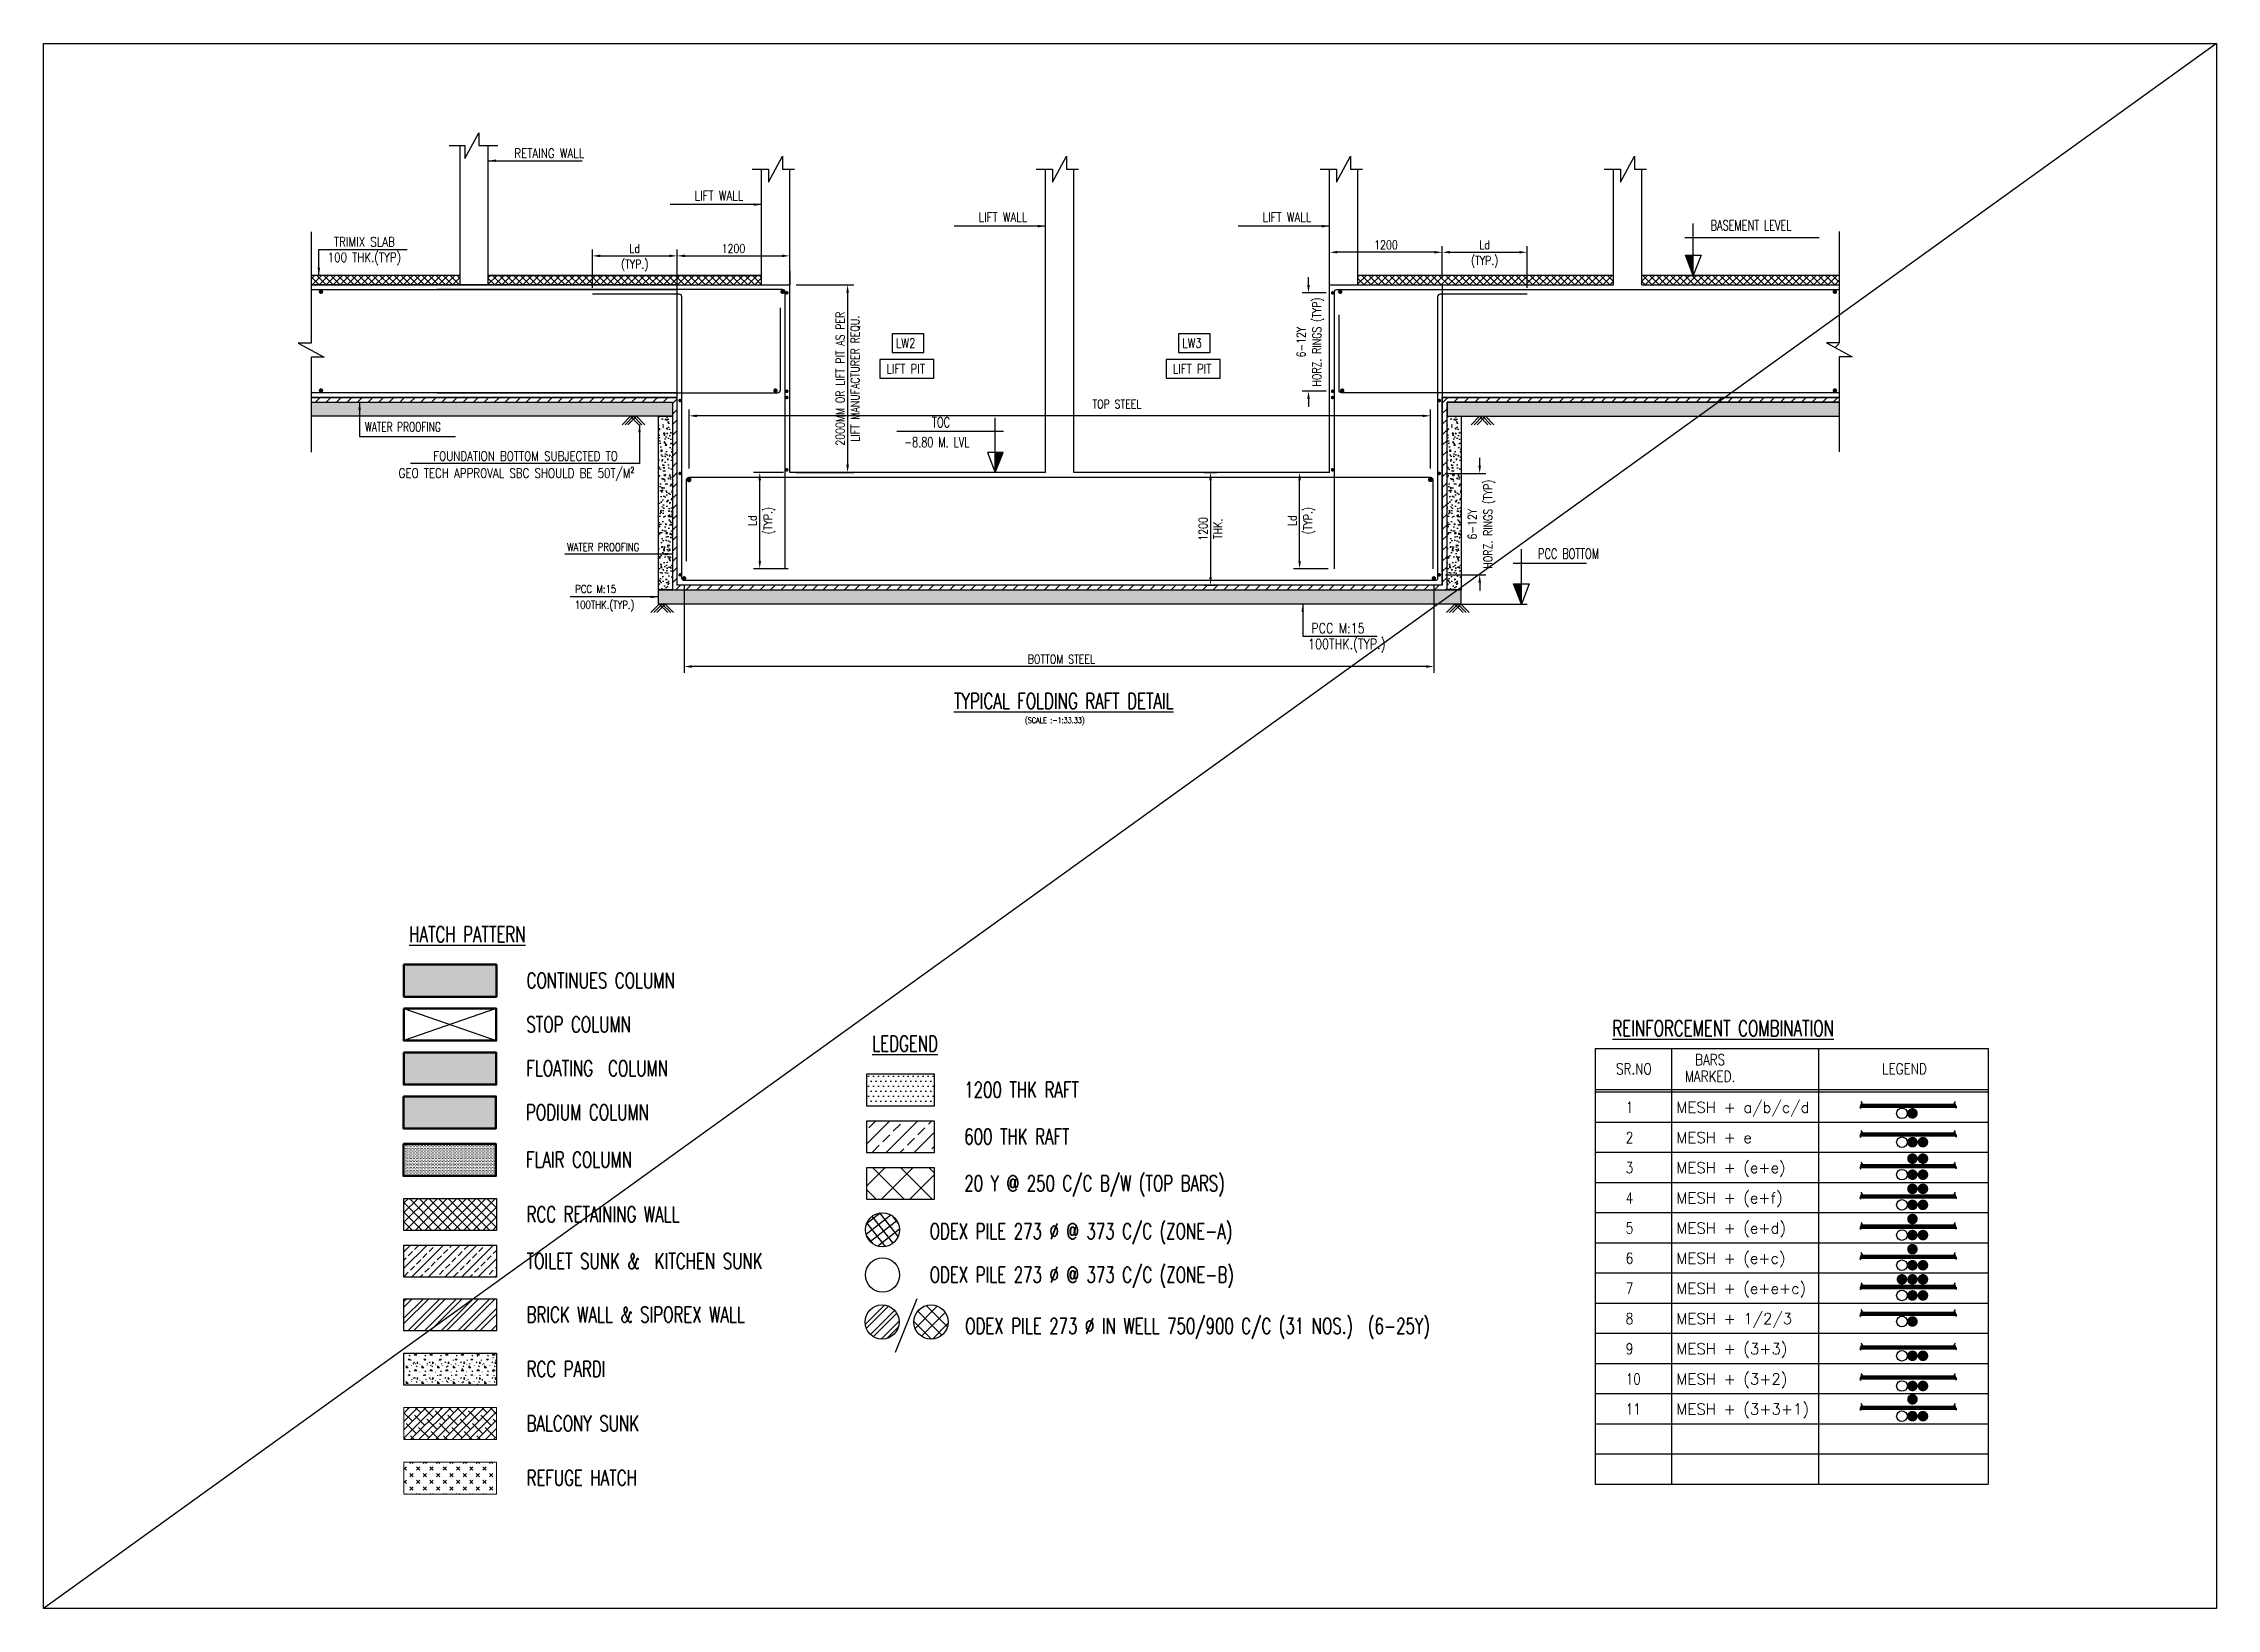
# Model space of a CAD drawing. Extents: x 324505 to 1272425, y -526289 to -156124.
# Drawn here: x 367202 to 436637, y -257161 to -207141 of the extents above; entities that cross this region are included whole.
import ezdxf
from ezdxf.enums import TextEntityAlignment as Align

# ---------------------------------------------------------------- set-up
doc = ezdxf.new("R2010")
doc.units = 0
doc.header["$LTSCALE"] = 500
doc.header["$MEASUREMENT"] = 0
doc.header["$PDMODE"] = 35
doc.header["$PDSIZE"] = -15
doc.linetypes.add('HIDDEN2', pattern=[0.1875, 0.125, -0.0625])
doc.layers.get('DEFPOINTS').update_dxf_attribs({"color": 4})
for name, color, linetype in [('FRAME TABLE', 5, 'Continuous'), ('level', 3, 'Continuous'), ('P.C.C.', 8, 'Continuous'), ('S- REFUGE SUNK', 8, 'Continuous'), ('S-273 DAI', 3, 'Continuous'), ('S-BRECK LINE', 8, 'Continuous'), ('S-BRICK WALL', 5, 'Continuous'), ('S-BRICK WALL HATCH', 5, 'Continuous'), ('S-COLUMN', 1, 'Continuous'), ('S-COLUMN CIRCLE', 9, 'Continuous'), ('S-COLUMN NO', 2, 'Continuous'), ('S-CONCRET LINE', 4, 'Continuous'), ('S-DIM-1', 5, 'Continuous'), ('S-FLAIR COLUMN', 2, 'Continuous'), ('S-HATCH', 253, 'Continuous'), ('S-HATCH @ 1', 252, 'Continuous'), ('S-LEVEL SECTION', 3, 'Continuous'), ('S-PCC', 9, 'Continuous'), ('S-RCC PARDI', 4, 'Continuous'), ('S-RCC PARDI HATCH', 8, 'Continuous'), ('S-REINFORCEMENT', 6, 'Continuous'), ('S-RETAINING WALL', 6, 'Continuous'), ('S-RETAINING WALL HATCH', 8, 'Continuous'), ('S-SUNK', 9, 'Continuous'), ('S-TEXT', 2, 'Continuous'), ('S-TEXT-1', 4, 'Continuous'), ('S-TITIL', 6, 'Continuous'), ('S-WATER PROFING', 9, 'Continuous'), ('TEXT', 4, 'Continuous')]:
    doc.layers.add(name, color=color, linetype=linetype)
doc.styles.add('MtX_simplex_shx', font='simplex.shx')
doc.styles.add('ROMAND', font='simplex.shx')
doc.styles.add('ROMANS', font='simplex.shx', dxfattribs={"width": 0.8, "height": 275, "bigfont": 'bigfont.shx'})
doc.dimstyles.new('dim100', dxfattribs={"dimtxt": 250, "dimasz": 250, "dimexe": 200, "dimexo": 200, "dimgap": 100, "dimtad": 1, "dimdec": 0, "dimzin": 0, "dimdsep": 46, "dimtxsty": 'ROMANS', "dimcen": 0, "dimclrd": 5, "dimclre": 5, "dimclrt": 4, "dimadec": 0, "dimazin": 0, "dimtfac": 1, "dimtdec": 0, "dimtix": 1, "dimtofl": 0, "dimtmove": 2, "dimatfit": 3, "dimfxl": 0, "dimtolj": 1, "dimtzin": 0, "dimlwd": -1, "dimlwe": -1, "dimarcsym": 0})
doc.dimstyles.new('dim33.33', dxfattribs={"dimtxt": 250, "dimasz": 250, "dimexe": 200, "dimexo": 200, "dimgap": 100, "dimtad": 1, "dimdec": 0, "dimlfac": 0.333331, "dimzin": 0, "dimdsep": 46, "dimtxsty": 'ROMANS', "dimcen": 0, "dimclrd": 5, "dimclre": 5, "dimclrt": 4, "dimadec": 0, "dimazin": 0, "dimtfac": 1, "dimtdec": 0, "dimtix": 1, "dimtofl": 0, "dimtmove": 2, "dimatfit": 3, "dimfxl": 0, "dimtolj": 1, "dimtzin": 0, "dimlwd": -1, "dimlwe": -1, "dimarcsym": 0})

msp = doc.modelspace()

# ---------------------------------------------------------------- texts
at = {"layer": 'S-273 DAI', "color": 4, "style": 'ROMAND'}
for s, p in [('MESH + a/b/c/d', (419371.232, -241142.585)), ('MESH + e', (419371.232, -242107.113)), ('MESH + (e+e)', (419371.232, -243071.641)), ('MESH + (e+f)', (419371.232, -244036.17)), ('MESH + (e+d)', (419371.232, -245000.698)), ('MESH + (e+c)', (419371.232, -245965.226)), ('MESH + (e+e+c)', (419371.232, -246929.755)), ('MESH + 1/2/3', (419371.232, -247894.283)), ('MESH + (3+3)', (419371.232, -248858.811)), ('MESH + (3+2)', (419371.232, -249823.339)), ('MESH + (3+3+1)', (419371.232, -250787.868))]:
    msp.add_text(s, height=350, dxfattribs=at).set_placement(p, align=Align.MIDDLE_LEFT)
at = {"layer": 'S-273 DAI', "color": 4, "style": 'ROMAND', "width": 0.8}
for s, p in [('1', (417760.726, -241142.585)), ('2', (417760.726, -242107.113)), ('3', (417760.726, -243071.641)), ('4', (417760.726, -244036.17)), ('5', (417760.726, -245000.698)), ('6', (417760.726, -245965.226)), ('7', (417760.726, -246929.755)), ('8', (417760.726, -247894.283)), ('9', (417760.726, -248858.811)), ('10', (417760.726, -249823.339)), ('11', (417760.726, -250787.868))]:
    msp.add_text(s, height=350, dxfattribs=at).set_placement(p, align=Align.MIDDLE_LEFT)
at = {"layer": 'S-COLUMN NO', "style": 'ROMANS', "width": 0.8}
for s, p in [('LIFT WALL', (388784.811, -212005.145, 0)), ('LIFT WALL', (397859.811, -212694.289, 0)), ('LIFT WALL', (406934.811, -212694.289, 0)), ('LW2', (394752.735, -216716.524, 0)), ('LW3', (403902.223, -216716.524, 0)), ('LIFT PIT', (394752.735, -217541.435, 0)), ('LIFT PIT', (403902.223, -217541.435, 0))]:
    msp.add_text(s, height=300, dxfattribs=at).set_placement(p, align=Align.MIDDLE)
at = {"layer": 'S-TEXT', "style": 'ROMANS', "width": 0.7}
msp.add_text('(SCALE :-1:33.33)', height=184.9535, dxfattribs=at).set_placement((399517.53, -228770.782, -10403241.604), align=Align.MIDDLE_CENTER)
for s, p in [('CONTINUES COLUMN', (382639.594, -237338.571, 0)), ('STOP COLUMN', (382633.885, -238742.565, 0)), ('FLOATING  COLUMN', (382633.885, -240146.559, 0)), ('PODIUM COLUMN', (382622.467, -241550.554, 0)), ('FLAIR COLUMN', (382622.467, -243065.924, 0)), ('RCC RETAINING WALL', (382639.594, -244811.531, 0)), ('TOILET SUNK &  KITCHEN SUNK', (382639.594, -246306.123, 0)), ('BRICK WALL & SIPOREX WALL', (382639.594, -248015.123, 0)), ('RCC PARDI', (382639.594, -249754.623, 0)), ('BALCONY SUNK', (382639.594, -251494.123, 0)), ('REFUGE HATCH', (382639.594, -253233.623, 0))]:
    msp.add_text(s, height=500, dxfattribs=at).set_placement(p)
at = {"layer": 'S-TEXT', "color": 2, "style": 'ROMANS', "width": 0.8}
for s, p in [('BARS', (420455.361, -239619.65)), ('SR.NO', (418020.457, -239913.521)), ('MARKED.', (420455.361, -240153.452)), ('LEGEND', (426666.496, -239911.535))]:
    msp.add_text(s, height=350, dxfattribs=at).set_placement(p, align=Align.MIDDLE)
at = {"layer": 'S-TEXT-1', "style": 'ROMANS', "width": 0.8}
for s, height, p in [('RETAING WALL', 300, (383364.464, -210651.275, -892738.955)), ('100 THK.(TYP)', 300, (377456.712, -213999.783, -892738.8)), ('TRIMIX SLAB', 300, (377456.712, -213481.496, -892738.8)), ('FOUNDATION BOTTOM SUBJECTED TO', 300, (382606.904, -220326.991, -892738.8)), ('PCC M:15', 250, (384848.765, -224574.791, 0)), ('100THK.(TYP.)', 250, (385130.765, -225099.791, 0)), ('100THK.(TYP.)', 325, (408847.492, -226355.476, 0)), ('PCC M:15', 325, (408565.492, -225830.476, 0))]:
    msp.add_text(s, height=height, dxfattribs=at).set_placement(p, align=Align.MIDDLE)
at = {"layer": 'S-TEXT-1', "style": 'MtX_simplex_shx'}
for height, width, p in [(300, 0.7, (377477.293, -219545.826, -0.098)), (250, 0.8, (383934.415, -223363.063, -0.129))]:
    msp.add_text('WATER PROOFING', height=height, dxfattribs=dict(at, width=width)).set_placement(p)
at = {"layer": 'S-TEXT-1', "insert": (386080.922, -220722.545, 0), "char_height": 300, "width": 7608.46785, "attachment_point": 3, "style": 'ROMANS'}
msp.add_mtext('GEO TECH APPROVAL SBC SHOULD BE 50T/M²', dxfattribs=at)
at = {"layer": 'S-TITIL', "style": 'ROMANS', "width": 0.7}
for s, p in [('%%UTYPICAL FOLDING RAFT DETAIL', (399804.975, -228156.546, 0)), ('%%UHATCH PATTERN', (380748.722, -235612.641)), ('%%ULEDGEND', (394734.35, -239106.056, 0)), ('%%UREINFORCEMENT COMBINATION', (420872.95, -238616.869))]:
    msp.add_text(s, height=500, dxfattribs=at).set_placement(p, align=Align.MIDDLE_CENTER)
at = {"layer": 'TEXT', "style": 'ROMANS', "width": 0.7}
for s, p in [('1200 THK RAFT', (396625.222, -240831.985)), ('600 THK RAFT', (396625.222, -242326.577)), ('20 Y @ 250 C/C B/W (TOP BARS)', (396625.222, -243821.169)), ('ODEX PILE 273 %%C @ 373 C/C (ZONE-A)', (395518.291, -245351.025)), ('ODEX PILE 273 %%C @ 373 C/C (ZONE-B)', (395521.051, -246743.767)), ('ODEX PILE 273 %%C IN WELL 750/900 C/C (31 NOS.)  (6-25Y)', (396655.418, -248378.687))]:
    msp.add_text(s, height=500, dxfattribs=at).set_placement(p)

# ---------------------------------------------------------------- blocks, each defined once
blk = doc.blocks.new('zw$FC0F')
at = {"layer": 'S-273 DAI', "ltscale": 1000}
h = blk.add_hatch(dxfattribs=at)
h.set_pattern_fill('ANSI37', color=154, scale=20.475, angle=178.6167)
h.set_pattern_definition([(223.617, (-717.17, 17.32), (44.8446, -47.064), []), (313.617, (-717.17, 17.32), (47.064, 44.8446), [])])
edge = h.paths.add_edge_path()
edge.add_arc((0, 0), 136, 358.6167, 718.6167)
at = {"layer": 'S-273 DAI', "color": 2, "ltscale": 1000}
blk.add_circle((0, 0), 136, dxfattribs=at)
blk = doc.blocks.new('A$C3564066B')
at = {"layer": 'S-273 DAI', "ltscale": 1000}
h = blk.add_hatch(dxfattribs=at)
h.set_pattern_fill('ANSI32', color=170, scale=10)
h.set_pattern_definition([(45, (-1099979.93, -32371.08), (-67.351921, 67.351921), []), (45, (-1099935.03, -32371.08), (-67.351921, 67.351921), [])])
edge = h.paths.add_edge_path()
edge.add_ellipse((0, 0), major_axis=(150, 0), ratio=1, start_angle=0, end_angle=360)
at = {"layer": 'S-273 DAI', "color": 170, "ltscale": 1000}
blk.add_circle((0, 0), 150, dxfattribs=at)
blk = doc.blocks.new('*U1075')
at = {"layer": 'level'}
blk.add_hatch(color=11, dxfattribs=at).paths.add_polyline_path([(0, 644), (-250, 644), (0, 0)])
at = {"layer": 'S-LEVEL SECTION'}
for p, q in [((0, 0), (0, 1658)), ((-266, 1217), (4028, 1217)), ((-250, 0), (180, 0))]:
    blk.add_line(p, q, dxfattribs=at)
blk.add_lwpolyline([(0, 0), (-250, 644), (250, 644)], close=True, dxfattribs=at)
at = {"layer": 'S-LEVEL SECTION', "style": 'ROMANS', "width": 0.7}
for tag, p in [('FLOOR', (338, 1456)), ('LVL', (182, 834))]:
    blk.add_attdef(tag, p, '', height=325, dxfattribs=at)
blk = doc.blocks.new('*U1077')
at = {"layer": 'level'}
blk.add_hatch(color=11, dxfattribs=at).paths.add_polyline_path([(0, 644), (-250, 644), (0, 0)])
at = {"layer": 'S-LEVEL SECTION'}
for p, q in [((0, 0), (0, 1749)), ((-266, 1308), (2079, 1308)), ((-1937, 0), (180, 0))]:
    blk.add_line(p, q, dxfattribs=at)
blk.add_lwpolyline([(0, 0), (-250, 644), (250, 644)], close=True, dxfattribs=at)
at = {"layer": 'S-LEVEL SECTION', "style": 'ROMANS', "width": 0.7}
for tag, p in [('FLOOR', (338, 1456)), ('LVL', (182, 834))]:
    blk.add_attdef(tag, p, '', height=325, dxfattribs=at)
blk = doc.blocks.new('*D1173')
at = {"layer": 'DEFPOINTS', "color": 0}
for p in [(391049, -214856), (391049, -220856), (392896, -220856)]:
    blk.add_point(p, dxfattribs=at)
at = {"layer": 'S-DIM-1', "color": 5}
for p, q in [((391249, -214856), (393096, -214856)), ((392896, -215106), (392896, -220606)), ((391249, -220856), (393096, -220856))]:
    blk.add_line(p, q, dxfattribs=at)
for points in [[(392938, -215106), (392855, -215106), (392896, -214856)], [(392855, -220606), (392938, -220606), (392896, -220856)]]:
    blk.add_solid(points, dxfattribs=at)
at = {"layer": 'S-DIM-1', "color": 4, "char_height": 275, "attachment_point": 5, "rotation": 90, "style": 'ROMANS'}
for s, insert in [('\\A1;2000MM OR LIFT PIT AS PER ', (392659, -217856)), ('LIFT MANUFACTURER REQU.', (393147, -217856))]:
    blk.add_mtext(s, dxfattribs=dict(at, insert=insert))
blk = doc.blocks.new('*U1078')
at = {"layer": 'level'}
blk.add_hatch(color=11, dxfattribs=at).paths.add_polyline_path([(0, 644), (-250, 644), (0, 0)])
at = {"layer": 'S-LEVEL SECTION'}
for p, q in [((0, 0), (0, 1749)), ((-266, 1308), (3142, 1308)), ((-250, 0), (180, 0))]:
    blk.add_line(p, q, dxfattribs=at)
blk.add_lwpolyline([(0, 0), (-250, 644), (250, 644)], close=True, dxfattribs=at)
at = {"layer": 'S-LEVEL SECTION', "style": 'ROMANS', "width": 0.7}
for tag, p in [('FLOOR', (338, 1456)), ('LVL', (182, 834))]:
    blk.add_attdef(tag, p, '', height=325, dxfattribs=at)
blk = doc.blocks.new('*D1174')
at = {"layer": 'DEFPOINTS', "color": 0}
for p in [(404099, -220856), (404099, -224456), (404493, -224456)]:
    blk.add_point(p, dxfattribs=at)
at = {"layer": 'S-DIM-1', "color": 5}
for p, q in [((404299, -220856), (404693, -220856)), ((404493, -221106), (404493, -224206)), ((404299, -224456), (404693, -224456))]:
    blk.add_line(p, q, dxfattribs=at)
for points in [[(404535, -221106), (404451, -221106), (404493, -220856)], [(404451, -224206), (404535, -224206), (404493, -224456)]]:
    blk.add_solid(points, dxfattribs=at)
at = {"layer": 'S-DIM-1', "color": 4, "char_height": 275, "attachment_point": 5, "rotation": 90, "style": 'ROMANS'}
for s, insert in [('\\A1;1200', (404255, -222656)), ('THK.', (404730, -222656))]:
    blk.add_mtext(s, dxfattribs=dict(at, insert=insert))
blk = doc.blocks.new('*D1175')
at = {"layer": 'DEFPOINTS', "color": 0}
for p in [(408299, -213814), (408299, -214856), (411899, -214856)]:
    blk.add_point(p, dxfattribs=at)
at = {"layer": 'S-DIM-1', "color": 5}
for p, q in [((408299, -214656), (408299, -213614)), ((411649, -213814), (408549, -213814)), ((411899, -214656), (411899, -213614))]:
    blk.add_line(p, q, dxfattribs=at)
for points in [[(408549, -213772), (408549, -213855), (408299, -213814)], [(411649, -213855), (411649, -213772), (411899, -213814)]]:
    blk.add_solid(points, dxfattribs=at)
at = {"layer": 'S-DIM-1', "color": 4, "insert": (410099, -213576), "char_height": 275, "attachment_point": 5, "style": 'ROMANS'}
blk.add_mtext('\\A1;1200', dxfattribs=at)
blk = doc.blocks.new('*D1176')
at = {"layer": 'DEFPOINTS', "color": 0}
for p in [(391049, -213930), (387449, -214856), (391049, -214856)]:
    blk.add_point(p, dxfattribs=at)
at = {"layer": 'S-DIM-1', "color": 5}
for p, q in [((387449, -214656), (387449, -213730)), ((391049, -214656), (391049, -213730)), ((387699, -213930), (390799, -213930))]:
    blk.add_line(p, q, dxfattribs=at)
for points in [[(387699, -213888), (387699, -213971), (387449, -213930)], [(390799, -213971), (390799, -213888), (391049, -213930)]]:
    blk.add_solid(points, dxfattribs=at)
at = {"layer": 'S-DIM-1', "color": 4, "insert": (389249, -213692), "char_height": 275, "attachment_point": 5, "style": 'ROMANS'}
blk.add_mtext('\\A1;1200', dxfattribs=at)
blk = doc.blocks.new('*D1177')
at = {"layer": 'DEFPOINTS', "color": 0}
for p in [(408393, -215112), (407624, -218256), (408393, -218256)]:
    blk.add_point(p, dxfattribs=at)
at = {"layer": 'S-DIM-1', "color": 5}
for p, q in [((408193, -215112), (407424, -215112)), ((407624, -214862), (407624, -214612)), ((408193, -218256), (407424, -218256)), ((407624, -218506), (407624, -218756))]:
    blk.add_line(p, q, dxfattribs=at)
for points in [[(407582, -214862), (407666, -214862), (407624, -215112)], [(407666, -218506), (407582, -218506), (407624, -218256)]]:
    blk.add_solid(points, dxfattribs=at)
at = {"layer": 'S-DIM-1', "color": 4, "char_height": 275, "attachment_point": 5, "rotation": 90, "style": 'ROMANS'}
for s, insert in [('HORZ. RINGS (TYP)', (407934, -216684)), ('\\A1;6-12Y', (407387, -216684))]:
    blk.add_mtext(s, dxfattribs=dict(at, insert=insert))
blk = doc.blocks.new('*D1178')
at = {"layer": 'DEFPOINTS', "color": 0}
for p in [(411805, -220884), (411805, -224124), (413094, -224124)]:
    blk.add_point(p, dxfattribs=at)
at = {"layer": 'S-DIM-1', "color": 5}
for p, q in [((413094, -220634), (413094, -220384)), ((412005, -220884), (413294, -220884)), ((412005, -224124), (413294, -224124)), ((413094, -224374), (413094, -224624))]:
    blk.add_line(p, q, dxfattribs=at)
for points in [[(413052, -220634), (413135, -220634), (413094, -220884)], [(413135, -224374), (413052, -224374), (413094, -224124)]]:
    blk.add_solid(points, dxfattribs=at)
at = {"layer": 'S-DIM-1', "color": 4, "char_height": 275, "attachment_point": 5, "rotation": 90, "style": 'ROMANS'}
for s, insert in [('HORZ. RINGS (TYP)', (413403, -222504)), ('\\A1;6-12Y', (412856, -222504))]:
    blk.add_mtext(s, dxfattribs=dict(at, insert=insert))
blk = doc.blocks.new('*D1179')
at = {"layer": 'DEFPOINTS', "color": 0}
for p in [(387673, -224235), (411630, -224235), (387673, -227054)]:
    blk.add_point(p, dxfattribs=at)
at = {"layer": 'S-DIM-1', "color": 5}
for p, q in [((387673, -224435), (387673, -227254)), ((411630, -224435), (411630, -227254)), ((411380, -227054), (387923, -227054))]:
    blk.add_line(p, q, dxfattribs=at)
for points in [[(387923, -227013), (387923, -227096), (387673, -227054)], [(411380, -227096), (411380, -227013), (411630, -227054)]]:
    blk.add_solid(points, dxfattribs=at)
at = {"layer": 'S-DIM-1', "color": 4, "insert": (399651, -226817), "char_height": 275, "attachment_point": 5, "style": 'ROMANS'}
blk.add_mtext('\\A1;{ BOTTOM STEEL}', dxfattribs=at)
blk = doc.blocks.new('*D1180')
at = {"layer": 'DEFPOINTS', "color": 0}
for p in [(387829, -219041), (387829, -220926), (411519, -220926)]:
    blk.add_point(p, dxfattribs=at)
at = {"layer": 'S-DIM-1', "color": 5}
for p, q in [((387829, -220726), (387829, -218841)), ((411269, -219041), (388079, -219041)), ((411519, -220726), (411519, -218841))]:
    blk.add_line(p, q, dxfattribs=at)
for points in [[(388079, -219000), (388079, -219083), (387829, -219041)], [(411269, -219083), (411269, -219000), (411519, -219041)]]:
    blk.add_solid(points, dxfattribs=at)
at = {"layer": 'S-DIM-1', "color": 4, "insert": (401501, -218666), "char_height": 275, "attachment_point": 5, "style": 'ROMANS'}
blk.add_mtext('\\A1;{TOP STEEL }', dxfattribs=at)
blk = doc.blocks.new('*D1181')
at = {"layer": 'DEFPOINTS', "color": 0}
for p in [(414605, -213814), (411899, -214856), (414605, -215156)]:
    blk.add_point(p, dxfattribs=at)
at = {"layer": 'S-DIM-1', "color": 5}
for p, q in [((411899, -214656), (411899, -213614)), ((412149, -213814), (414355, -213814)), ((414605, -214956), (414605, -213614))]:
    blk.add_line(p, q, dxfattribs=at)
for points in [[(412149, -213772), (412149, -213855), (411899, -213814)], [(414355, -213855), (414355, -213772), (414605, -213814)]]:
    blk.add_solid(points, dxfattribs=at)
at = {"layer": 'S-DIM-1', "color": 4, "char_height": 275, "attachment_point": 5, "style": 'ROMANS'}
for s, insert in [('\\A1;{Ld\\Fsimplex.shx,bigfont.shx;', (413252, -213576)), ('(TYP.)}', (413252, -214123))]:
    blk.add_mtext(s, dxfattribs=dict(at, insert=insert))
blk = doc.blocks.new('*D1182')
at = {"layer": 'DEFPOINTS', "color": 0}
for p in [(407339, -220856), (408299, -220856), (408449, -223927)]:
    blk.add_point(p, dxfattribs=at)
at = {"layer": 'S-DIM-1', "color": 5}
for p, q in [((408099, -220856), (407139, -220856)), ((407339, -223677), (407339, -221106)), ((408249, -223927), (407139, -223927))]:
    blk.add_line(p, q, dxfattribs=at)
for points in [[(407381, -221106), (407298, -221106), (407339, -220856)], [(407298, -223677), (407381, -223677), (407339, -223927)]]:
    blk.add_solid(points, dxfattribs=at)
at = {"layer": 'S-DIM-1', "color": 4, "char_height": 275, "attachment_point": 5, "rotation": 90, "style": 'ROMANS'}
for s, insert in [('(TYP.)}', (407649, -222392)), ('\\A1;{\\Fsimplex.shx,bigfont.shx;Ld', (407102, -222392))]:
    blk.add_mtext(s, dxfattribs=dict(at, insert=insert))
blk = doc.blocks.new('*D1183')
at = {"layer": 'DEFPOINTS', "color": 0}
for p in [(390089, -220856), (391049, -220856), (391199, -223927)]:
    blk.add_point(p, dxfattribs=at)
at = {"layer": 'S-DIM-1', "color": 5}
for p, q in [((390849, -220856), (389889, -220856)), ((390089, -223677), (390089, -221106)), ((390999, -223927), (389889, -223927))]:
    blk.add_line(p, q, dxfattribs=at)
for points in [[(390131, -221106), (390048, -221106), (390089, -220856)], [(390048, -223677), (390131, -223677), (390089, -223927)]]:
    blk.add_solid(points, dxfattribs=at)
at = {"layer": 'S-DIM-1', "color": 4, "char_height": 275, "attachment_point": 5, "rotation": 90, "style": 'ROMANS'}
for s, insert in [('(TYP.)}', (390399, -222392)), ('\\A1;{\\Fsimplex.shx,bigfont.shx;Ld', (389852, -222392))]:
    blk.add_mtext(s, dxfattribs=dict(at, insert=insert))
blk = doc.blocks.new('*D1184')
at = {"layer": 'DEFPOINTS', "color": 0}
for p in [(387449, -213930), (384743, -215156), (387449, -215156)]:
    blk.add_point(p, dxfattribs=at)
at = {"layer": 'S-DIM-1', "color": 5}
for p, q in [((384743, -214956), (384743, -213730)), ((387449, -214956), (387449, -213730)), ((384993, -213930), (387199, -213930))]:
    blk.add_line(p, q, dxfattribs=at)
for points in [[(384993, -213888), (384993, -213971), (384743, -213930)], [(387199, -213971), (387199, -213888), (387449, -213930)]]:
    blk.add_solid(points, dxfattribs=at)
at = {"layer": 'S-DIM-1', "color": 4, "char_height": 275, "attachment_point": 5, "style": 'ROMANS'}
for s, insert in [('\\A1;{Ld\\Fsimplex.shx,bigfont.shx;', (386096, -213692)), ('(TYP.)}', (386096, -214239))]:
    blk.add_mtext(s, dxfattribs=dict(at, insert=insert))

# ---------------------------------------------------------------- dimensions: what is measured, and where the dimension line sits
at = {"layer": 'S-DIM-1'}
for base, p1, p2, picture, middle in [((387448.843, -213929.53, 0), (384742.609, -215155.791, 0), (387448.843, -215155.791, 0), '*D1184', (386095.726, -213929.53, 0)), ((414605.078, -213813.793, 0), (411898.843, -214855.791, -0.073), (414605.078, -215155.791, 0), '*D1181', (413251.961, -213813.793, 0))]:
    dim = msp.add_linear_dim(base=base, p1=p1, p2=p2, text='{Ld\\Fsimplex.shx,bigfont.shx;\\X(TYP.)}', dimstyle='dim33.33', dxfattribs=at)
    dim.commit()
    dim.dimension.update_dxf_attribs({"geometry": picture, "text_midpoint": middle})
for p1, p2, distance, picture, middle in [((387448.843, -214855.791, 0), (391048.843, -214855.791, 0), 926.26, '*D1176', (389248.843, -213692.03, 0)), ((411898.843, -214855.791, -0.073), (408298.843, -214855.791, -0.073), -1041.997, '*D1175', (410098.843, -213576.293, -0.073))]:
    dim = msp.add_aligned_dim(p1=p1, p2=p2, distance=distance, dimstyle='dim33.33', dxfattribs=at)
    dim.commit()
    dim.dimension.update_dxf_attribs({"geometry": picture, "text_midpoint": middle})
for p1, p2, distance, text, picture, middle in [((391048.843, -214855.791, 0), (391048.843, -220855.791, 0), 1847.487, '<>MM OR LIFT PIT AS PER \\X LIFT MANUFACTURER REQU.', '*D1173', (392896.33, -217855.791, 0)), ((404098.949, -220855.791, 0), (404098.949, -224455.791, 0), 393.993, '<>\\XTHK.', '*D1174', (404492.942, -222655.791, 0))]:
    dim = msp.add_aligned_dim(p1=p1, p2=p2, distance=distance, text=text, dimstyle='dim33.33', dxfattribs=at)
    dim.commit()
    dim.dimension.update_dxf_attribs({"geometry": picture, "text_midpoint": middle})
for base, p1, p2, angle, text, picture, middle in [((407624.1, -218255.566, 0), (408392.843, -215112.162, 9.181), (408392.843, -218255.566, 0), 90, '6-12Y\\XHORZ. RINGS (TYP)', '*D1177', (407624.1, -216683.864, 0)), ((413093.691, -224123.662, 0), (411804.843, -220883.969, 0), (411804.843, -224123.662, 0), 90, '6-12Y\\XHORZ. RINGS (TYP)', '*D1178', (413093.691, -222503.815, 0)), ((390089.41, -220855.791, 0), (391198.843, -223927.431, 0), (391048.843, -220855.791, 0), 90, '{\\Fsimplex.shx,bigfont.shx;Ld\\X(TYP.)}', '*D1183', (390089.41, -222391.611, 0)), ((407339.41, -220855.791, 0), (408448.843, -223927.431, 0), (408298.843, -220855.791, 0), 90, '{\\Fsimplex.shx,bigfont.shx;Ld\\X(TYP.)}', '*D1182', (407339.41, -222391.611, 0)), ((387672.843, -227054.471, 0), (411629.527, -224235.492, 0), (387672.843, -224234.992, 0), 180, '{ BOTTOM STEEL}', '*D1179', (399651.185, -226816.971, 0))]:
    dim = msp.add_linear_dim(base=base, p1=p1, p2=p2, angle=angle, text=text, dimstyle='dim33.33', dxfattribs=at)
    dim.commit()
    dim.dimension.update_dxf_attribs({"geometry": picture, "text_midpoint": middle})
dim = msp.add_linear_dim(base=(387828.843, -219041.197), p1=(411518.843, -220925.791, 0), p2=(387828.843, -220925.791, 0), text='{TOP STEEL }', dimstyle='dim33.33', dxfattribs=at)
dim.commit()
dim.dimension.update_dxf_attribs({"geometry": '*D1180', "text_midpoint": (401501.222, -218666.197), "dimtype": 160})

# ---------------------------------------------------------------- hatches: boundary and pattern name
at = {"layer": 'S- REFUGE SUNK', "lineweight": 0, "ltscale": 0.3}
h = msp.add_hatch(dxfattribs=at)
h.set_pattern_fill('CROSS', color=256, scale=300)
h.set_pattern_definition([(45, (-28806.46, 229435.98), (-212.13203, 212.13203), [150, -150]), (135, (-28700.4, 229435.98), (-212.13203, -212.13203), [150, -150])])
edge = h.paths.add_edge_path()
edge.add_line((378733.094, -252477.412), (381676.432, -252477.412))
edge.add_line((381676.432, -252477.412), (381676.432, -253501.608))
edge.add_line((381676.432, -253501.608), (378720.784, -253501.608))
edge.add_line((378720.784, -253501.608), (378720.784, -252477.412))
at = {"layer": 'S-273 DAI', "ltscale": 1000}
h = msp.add_hatch(dxfattribs=at)
h.set_pattern_fill('ANSI37', color=50, scale=100)
h.set_pattern_definition([(45, (354957.88, -239359.77), (-224.5064, 224.5064), []), (135, (354957.88, -239359.77), (-224.5064, -224.5064), [])])
edge = h.paths.add_edge_path()
edge.add_ellipse((395559.168, -248004.908), major_axis=(546, 0), ratio=1, start_angle=0, end_angle=360)
at = {"layer": 'S-BRICK WALL HATCH', "lineweight": 0, "ltscale": 0.3}
h = msp.add_hatch(dxfattribs=at)
h.set_pattern_fill('ANSI32', color=256, scale=1000)
h.set_pattern_definition([(45, (-28700.4, 223457.6), (-265.16504, 265.16504), []), (45, (-28523.63, 223457.6), (-265.16504, 265.16504), [])])
edge = h.paths.add_edge_path()
edge.add_line((378733.094, -247258.912), (381676.432, -247258.912))
edge.add_line((381676.432, -247258.912), (381676.432, -248283.108))
edge.add_line((381676.432, -248283.108), (378720.784, -248283.108))
edge.add_line((378720.784, -248283.108), (378720.784, -247258.912))
at = {"layer": 'S-HATCH'}
h = msp.add_hatch(dxfattribs=at)
h.set_pattern_fill('ANSI37', color=240, scale=200)
h.set_pattern_definition([(45, (-1428649, -327233.84), (-449.0128, 449.0128), []), (135, (-1428649, -327233.84), (-449.0128, -449.0128), [])])
h.paths.add_polyline_path([(393509.412, -243064.958), (395662.06, -243064.958), (395662.06, -244089.154), (393509.412, -244089.154)])
at = {"layer": 'S-HATCH @ 1'}
h = msp.add_hatch(dxfattribs=at)
h.set_pattern_fill('ANSI37', color=256, scale=50)
h.set_pattern_definition([(45, (357823.68, -214855.79), (-112.2532, 112.2532), []), (135, (357823.68, -214855.79), (-112.2532, -112.2532), [])])
h.paths.add_polyline_path([(390148.843, -214855.791), (390148.843, -214555.791), (381416.366, -214555.791), (381416.366, -214855.791)])
h.paths.add_polyline_path([(375756.181, -214855.791), (380516.366, -214855.791), (380516.366, -214555.791), (375756.181, -214555.791)])
h = msp.add_hatch(dxfattribs=at)
h.set_pattern_fill('ANSI37', color=256, scale=50)
h.set_pattern_definition([(45, (431173.84, -214405.79), (-112.2532, 112.2532), []), (135, (431173.84, -214405.79), (-112.2532, -112.2532), [])])
h.paths.add_polyline_path([(417373.843, -214855.791), (417373.843, -214555.791), (409198.862, -214555.791), (409198.862, -214855.791)])
h.paths.add_polyline_path([(424582.882, -214555.791), (418273.843, -214555.791), (418273.843, -214555.791), (418273.843, -214855.791), (418273.843, -214855.791), (424582.882, -214855.791)])
h = msp.add_hatch(dxfattribs=at)
h.set_pattern_fill('DOTS', color=150, scale=100)
h.set_pattern_definition([(0, (-339779.19, -278726.77), (79.375, 158.75), [0, -158.75])])
h.paths.add_polyline_path([(393509.412, -240075.774), (395662.06, -240075.774), (395662.06, -241099.97), (393509.412, -241099.97)])
h = msp.add_hatch(dxfattribs=at)
h.set_pattern_fill('ANSI33', color=14, scale=100)
h.set_pattern_definition([(45, (-339779.2, -278726.8), (-449.0128, 449.0128), []), (45, (-339330.2, -278726.8), (-449.0128, 449.0128), [317.5, -158.75])])
h.paths.add_polyline_path([(393509.412, -241570.366), (395662.06, -241570.366), (395662.06, -242594.562), (393509.412, -242594.562)])
at = {"layer": 'S-PCC'}
h = msp.add_hatch(dxfattribs=at)
h.set_pattern_fill('AR-CONC', color=256, scale=2, style=0)
h.set_pattern_definition([(50, (-439953.8, -220310.52), (364.36934, -31.87817), [38.1, -419.1]), (355, (-439953.8, -220310.52), (-70.48684, 382.11369), [30.48, -335.28117]), (100.451445, (-439923.43, -220313.18), (293.8825, 350.2355), [32.38002, -356.18049]), (46.1842, (-439953.8, -220208.9), (542.15808, -84.08466), [57.15, -628.65]), (96.63556, (-439908.6, -220215.93), (474.80827, 494.85225), [48.57005, -534.2712]), (351.18415, (-439953.8, -220208.9), (474.80827, 494.85225), [45.71993, -502.91946]), (21, (-439903, -220234.32), (303.22878, -204.5304), [38.1, -419.1]), (326, (-439903, -220234.32), (123.60406, 368.37593), [30.48, -335.28]), (71.451445, (-439877.72, -220251.36), (426.83284, 163.84554), [32.38002, -356.17988]), (37.5, (-439953.79, -220310.52), (6.177207, 169.110078), [0, -331.216, 0, -340.36, 0, -336.55]), (7.5, (-439953.8, -220310.52), (133.639325, 200.36115), [0, -194.056, 0, -323.596, 0, -128.27]), (327.5, (-440067.08, -220310.52), (271.18119, -11.457488), [0, -127, 0, -396.24, 0, -525.78]), (317.5, (-440117.88, -220310.52), (296.25836, 50.85298), [0, -165.1, 0, -263.144, 0, -373.38])])
h.paths.add_polyline_path([(387298.843, -219055.791), (387298.843, -218605.791), (375756.181, -218605.791), (375756.181, -219055.791)])
h = msp.add_hatch(dxfattribs=at)
h.set_pattern_fill('AR-CONC', color=256, scale=2, style=0)
h.set_pattern_definition([(50, (-429453.8, -220310.52), (364.36934, -31.87817), [38.1, -419.1]), (355, (-429453.8, -220310.52), (-70.48684, 382.11369), [30.48, -335.28117]), (100.451445, (-429423.43, -220313.18), (293.8825, 350.2355), [32.38002, -356.18049]), (46.1842, (-429453.8, -220208.9), (542.15808, -84.08466), [57.15, -628.65]), (96.63556, (-429408.6, -220215.93), (474.80827, 494.85225), [48.57005, -534.2712]), (351.18415, (-429453.8, -220208.9), (474.80827, 494.85225), [45.71993, -502.91946]), (21, (-429403, -220234.32), (303.22878, -204.5304), [38.1, -419.1]), (326, (-429403, -220234.32), (123.60406, 368.37593), [30.48, -335.28]), (71.451445, (-429377.72, -220251.36), (426.83284, 163.84554), [32.38002, -356.17988]), (37.5, (-429453.79, -220310.52), (6.177207, 169.110078), [0, -331.216, 0, -340.36, 0, -336.55]), (7.5, (-429453.8, -220310.52), (133.639325, 200.36115), [0, -194.056, 0, -323.596, 0, -128.27]), (327.5, (-429567.08, -220310.52), (271.18119, -11.457488), [0, -127, 0, -396.24, 0, -525.78]), (317.5, (-429617.88, -220310.52), (296.25836, 50.85298), [0, -165.1, 0, -263.144, 0, -373.38])])
h.paths.add_polyline_path([(424582.882, -218605.791), (412048.843, -218605.791), (412048.843, -219055.791), (424582.882, -219055.791)])
h = msp.add_hatch(dxfattribs=at)
h.set_pattern_fill('AR-CONC', color=256, scale=2, angle=270, style=0)
h.set_pattern_definition([(320, (390169.1, 618761.52), (-31.87817, -364.36934), [38.1, -419.1]), (265, (390169.1, 618761.5), (382.11369, 70.48684), [30.48, -335.28117]), (10.451445, (390166.46, 618731.15), (350.2355, -293.8825), [32.38002, -356.18049]), (316.1842, (390270.7, 618761.5), (-84.08466, -542.15808), [57.15, -628.65]), (6.63556, (390263.7, 618716.34), (494.85225, -474.80827), [48.57005, -534.2712]), (261.18415, (390270.7, 618761.5), (494.85225, -474.80827), [45.71993, -502.91946]), (291, (390245.3, 618710.72), (-204.5304, -303.22878), [38.1, -419.1]), (236, (390245.3, 618710.7), (368.37593, -123.60406), [30.48, -335.28]), (341.451445, (390228.27, 618685.45), (163.84554, -426.83284), [32.38002, -356.17988]), (307.5, (390169.11, 618761.52), (169.110078, -6.177207), [0, -331.216, 0, -340.36, 0, -336.55]), (277.5, (390169.11, 618761.52), (200.36115, -133.639325), [0, -194.056, 0, -323.596, 0, -128.27]), (237.5, (390169.11, 618874.8), (-11.457488, -271.18119), [0, -127, 0, -396.24, 0, -525.78]), (227.5, (390169.11, 618925.6), (50.85298, -296.25836), [0, -165.1, 0, -263.144, 0, -373.38])])
h.paths.add_polyline_path([(387298.843, -219055.791), (386848.843, -219055.791), (386848.843, -224605.791), (387298.843, -224605.791)])
h = msp.add_hatch(dxfattribs=at)
h.set_pattern_fill('AR-CONC', color=256, scale=2, angle=270, style=0)
h.set_pattern_definition([(320, (415369.1, 618761.52), (-31.87817, -364.36934), [38.1, -419.1]), (265, (415369.1, 618761.5), (382.11369, 70.48684), [30.48, -335.28117]), (10.451445, (415366.46, 618731.15), (350.2355, -293.8825), [32.38002, -356.18049]), (316.1842, (415470.7, 618761.5), (-84.08466, -542.15808), [57.15, -628.65]), (6.63556, (415463.7, 618716.34), (494.85225, -474.80827), [48.57005, -534.2712]), (261.18415, (415470.7, 618761.5), (494.85225, -474.80827), [45.71993, -502.91946]), (291, (415445.3, 618710.72), (-204.5304, -303.22878), [38.1, -419.1]), (236, (415445.3, 618710.7), (368.37593, -123.60406), [30.48, -335.28]), (341.451445, (415428.27, 618685.45), (163.84554, -426.83284), [32.38002, -356.17988]), (307.5, (415369.11, 618761.52), (169.110078, -6.177207), [0, -331.216, 0, -340.36, 0, -336.55]), (277.5, (415369.11, 618761.52), (200.36115, -133.639325), [0, -194.056, 0, -323.596, 0, -128.27]), (237.5, (415369.11, 618874.8), (-11.457488, -271.18119), [0, -127, 0, -396.24, 0, -525.78]), (227.5, (415369.11, 618925.6), (50.85298, -296.25836), [0, -165.1, 0, -263.144, 0, -373.38])])
h.paths.add_polyline_path([(412498.843, -219055.791), (412048.843, -219055.791), (412048.843, -224605.791), (412498.843, -224605.791)])
h = msp.add_hatch(dxfattribs=at)
h.set_pattern_fill('AR-CONC', color=256, scale=2, style=0)
h.set_pattern_definition([(50, (-439953.8, -221735.52), (364.36934, -31.87817), [38.1, -419.1]), (355, (-439953.8, -221735.52), (-70.48684, 382.11369), [30.48, -335.28117]), (100.451445, (-439923.43, -221738.18), (293.8825, 350.2355), [32.38002, -356.18049]), (46.1842, (-439953.8, -221633.9), (542.15808, -84.08466), [57.15, -628.65]), (96.63556, (-439908.6, -221640.93), (474.80827, 494.85225), [48.57005, -534.2712]), (351.18415, (-439953.8, -221633.9), (474.80827, 494.85225), [45.71993, -502.91946]), (21, (-439903, -221659.32), (303.22878, -204.5304), [38.1, -419.1]), (326, (-439903, -221659.32), (123.60406, 368.37593), [30.48, -335.28]), (71.451445, (-439877.72, -221676.36), (426.83284, 163.84554), [32.38002, -356.17988]), (37.5, (-439953.79, -221735.52), (6.177207, 169.110078), [0, -331.216, 0, -340.36, 0, -336.55]), (7.5, (-439953.8, -221735.52), (133.639325, 200.36115), [0, -194.056, 0, -323.596, 0, -128.27]), (327.5, (-440067.08, -221735.52), (271.18119, -11.457488), [0, -127, 0, -396.24, 0, -525.78]), (317.5, (-440117.88, -221735.52), (296.25836, 50.85298), [0, -165.1, 0, -263.144, 0, -373.38])])
h.paths.add_polyline_path([(386848.843, -224605.791), (386848.843, -225055.791), (412488.514, -225055.791), (412488.514, -224605.791)])
at = {"layer": 'S-RCC PARDI HATCH', "lineweight": 0, "ltscale": 0.3}
h = msp.add_hatch(dxfattribs=at)
h.set_pattern_fill('DOTS', color=256, scale=750)
h.set_pattern_definition([(0, (-28700.406, 229435.98), (23.4375, 46.875), [0, -46.875])])
h.paths.add_polyline_path([(378703.657, -242309.713), (378703.657, -243333.909), (381659.305, -243333.909), (381659.305, -242309.713)])
h = msp.add_hatch(dxfattribs=at)
h.set_pattern_fill('CONCRE', color=253, scale=500)
h.set_pattern_definition([(0, (-28706.1, 228032), (500, 500), [62.5, -437.5]), (90, (-28706.1, 228032), (-500, 500), [62.5, -437.5]), (135, (-28643.6, 228032), (-500, 3e-14), [88.38835, -618.71845]), (0, (-28643.6, 228313.23), (500, 500), [62.5, -437.5]), (45, (-28612.37, 228282), (3e-14, 500), [44.19415, -662.9126]), (135, (-28612.37, 228282), (-500, 3e-14), [44.19415, -662.9126]), (0, (-28456.1, 228438.23), (500, 500), [88.38835, -411.61165]), (45, (-28456.1, 228438.23), (3e-14, 500), [62.5, -644.6068]), (135, (-28367.73, 228438.23), (-500, 3e-14), [62.5, -644.6068]), (90, (-28362.37, 228157), (-500, 500), [62.5, -437.5]), (45, (-28362.37, 228157), (3e-14, 500), [44.19415, -662.9126]), (135, (-28331.1, 228188.23), (-500, 3e-14), [44.19415, -662.9126]), (0, (-28643.6, 228157), (500, 500), [31.25, -418.75]), (0, (-28268.6, 228282), (500, 500), [31.25, -418.75]), (90, (-28424.87, 228344.5), (-500, 500), [31.25, -418.75]), (135, (-28362.37, 228063.23), (-500, 3e-14), [44.19415, -662.9126]), (135, (-28581.1, 228407), (-500, 3e-14), [44.19415, -662.9126]), (45, (-28471.74, 228196.05), (3e-14, 500), [44.19415, -662.9126]), (90, (-28534.24, 228094.5), (-500, 500), [7.8125, -492.1875]), (90, (-28510.8, 228305.4), (-500, 500), [7.8125, -492.1875]), (90, (-28276.43, 228391.36), (-500, 500), [7.8125, -492.1875]), (90, (-28268.6, 228125.73), (-500, 500), [7.8125, -492.1875])])
edge = h.paths.add_edge_path()
edge.add_line((378733.094, -248998.412), (381676.432, -248998.412))
edge.add_line((381676.432, -248998.412), (381676.432, -250022.608))
edge.add_line((381676.432, -250022.608), (378720.784, -250022.608))
edge.add_line((378720.784, -250022.608), (378720.784, -248998.412))
h = msp.add_hatch(dxfattribs=at)
h.set_pattern_fill('ANSI38', color=256, scale=1500)
h.set_pattern_definition([(45, (-28700.4, 229435.98), (-132.58252, 132.58252), []), (135, (-28700.4, 229435.98), (-397.747564, 132.58252), [468.75, -281.25])])
edge = h.paths.add_edge_path()
edge.add_line((378733.094, -250737.912), (381676.432, -250737.912))
edge.add_line((381676.432, -250737.912), (381676.432, -251762.108))
edge.add_line((381676.432, -251762.108), (378720.784, -251762.108))
edge.add_line((378720.784, -251762.108), (378720.784, -250737.912))
at = {"layer": 'S-RETAINING WALL HATCH', "lineweight": 0, "ltscale": 0.3}
h = msp.add_hatch(color=256, dxfattribs=at)
h.dxf.hatch_style = 1
edge = h.paths.add_edge_path()
edge.add_line((378722.594, -236582.36), (381676.432, -236582.36))
edge.add_line((381676.432, -236582.36), (381676.432, -237606.556))
edge.add_line((381676.432, -237606.556), (378720.784, -237606.556))
edge.add_line((378720.784, -237606.556), (378720.784, -236582.36))
h = msp.add_hatch(color=256, dxfattribs=at)
h.dxf.hatch_style = 1
h.paths.add_polyline_path([(378715.075, -239390.349), (378715.075, -240414.545), (381670.723, -240414.545), (381670.723, -239390.349)])
h = msp.add_hatch(color=256, dxfattribs=at)
h.dxf.hatch_style = 1
h.paths.add_polyline_path([(378703.657, -240794.343), (378703.657, -241818.539), (381659.305, -241818.539), (381659.305, -240794.343)])
h = msp.add_hatch(dxfattribs=at)
h.set_pattern_fill('ANSI37', color=256, scale=1750)
h.set_pattern_definition([(45, (-28700.4, 229435.98), (-154.67961, 154.67961), []), (135, (-28700.4, 229435.98), (-154.67961, -154.67961), [])])
edge = h.paths.add_edge_path()
edge.add_line((378713.594, -244055.32), (381676.432, -244055.32))
edge.add_line((381676.432, -244055.32), (381676.432, -245079.516))
edge.add_line((381676.432, -245079.516), (378720.784, -245079.516))
edge.add_line((378720.784, -245079.516), (378720.784, -244055.32))
at = {"layer": 'S-SUNK', "lineweight": 0, "ltscale": 0.3}
h = msp.add_hatch(dxfattribs=at)
h.set_pattern_fill('ANSI33', color=256, scale=1500)
h.set_pattern_definition([(45, (-28700.4, 223457.6), (-265.16504, 265.16504), []), (45, (-28435.24, 223457.6), (-265.16504, 265.16504), [187.5, -93.75])])
edge = h.paths.add_edge_path()
edge.add_line((378733.094, -245549.912), (381676.432, -245549.912))
edge.add_line((381676.432, -245549.912), (381676.432, -246574.108))
edge.add_line((381676.432, -246574.108), (378720.784, -246574.108))
edge.add_line((378720.784, -246574.108), (378720.784, -245549.912))
at = {"layer": 'S-WATER PROFING', "linetype": 'Continuous', "ltscale": 200}
h = msp.add_hatch(dxfattribs=at)
h.set_pattern_fill('ANSI31', color=256, scale=75, style=0)
h.set_pattern_definition([(45, (-1198091.02, -287948.57), (-168.379802, 168.379802), [])])
h.paths.add_polyline_path([(424582.882, -216707.655), (424582.882, -216933.128), (424995.003, -217158.602), (424582.882, -217158.602), (424582.882, -220189.822)])
h.paths.add_polyline_path([(424582.882, -218455.791), (411898.843, -218455.791), (411898.843, -224455.791), (387448.843, -224455.791), (387448.843, -218455.791), (375756.181, -218455.791), (375756.181, -218605.791), (387298.843, -218605.791), (387298.843, -224605.791), (412048.843, -224605.791), (412048.843, -218605.791), (424582.882, -218605.791), (424582.882, -217158.602), (424995.003, -217158.602), (424170.76, -216707.655), (424582.882, -216707.655), (424582.882, -213150.498)])

# ---------------------------------------------------------------- linework, layer by layer
at = {"layer": 'FRAME TABLE', "color": 7}
for p, q in [((416782.167, -239258.368), (429339.03, -239258.368)), ((416782.167, -239258.368), (416782.167, -253186.088)), ((419217.071, -239258.368), (419217.071, -253186.088)), ((423914.686, -239258.368), (423914.686, -253186.088)), ((429339.03, -239258.368), (429339.03, -253186.088)), ((416782.167, -240568.675), (429339.03, -240568.675)), ((416782.167, -240647.22), (429339.03, -240647.22)), ((416782.167, -253186.088), (429339.03, -253186.088))]:
    msp.add_line(p, q, dxfattribs=at)
at = {"layer": 'FRAME TABLE'}
for p, q in [((416782.167, -241611.748), (429339.03, -241611.748)), ((416782.167, -242576.277), (429339.03, -242576.277)), ((416782.167, -243540.805), (429339.03, -243540.805)), ((416782.167, -244505.333), (429339.03, -244505.333)), ((416782.167, -245469.862), (429339.03, -245469.862)), ((416782.167, -246434.39), (429339.03, -246434.39)), ((416782.167, -247398.918), (429339.03, -247398.918)), ((416782.167, -248363.447), (429339.03, -248363.447)), ((416782.167, -249327.975), (429339.03, -249327.975)), ((416782.167, -249327.975), (429339.03, -249327.975)), ((416782.167, -250292.503), (429339.03, -250292.503)), ((416782.167, -251257.032), (429339.03, -251257.032)), ((416782.167, -252221.56), (429339.03, -252221.56))]:
    msp.add_line(p, q, dxfattribs=at)
at = {"layer": 'P.C.C.', "color": 8, "linetype": 'Continuous', "elevation": 0}
for points in [[(384330.798, -218455.791), (375756.181, -218455.791)], [(375756.181, -218605.791), (384330.798, -218605.791)], [(424582.882, -218455.791), (411898.843, -218455.791), (411898.843, -224455.791), (387448.843, -224455.791), (387448.843, -218455.791), (379766.063, -218455.791)], [(379766.063, -218605.791), (387298.843, -218605.791), (387298.843, -224605.791), (412048.843, -224605.791), (412048.843, -218605.791), (424582.882, -218605.791)]]:
    msp.add_lwpolyline(points, dxfattribs=at)
at = {"layer": 'S- REFUGE SUNK', "lineweight": 0, "ltscale": 0.3, "elevation": 0}
msp.add_lwpolyline([(378720.784, -252477.412), (381676.432, -252477.412), (381676.432, -253501.608), (378720.784, -253501.608)], close=True, dxfattribs=at)
at = {"layer": 'S-273 DAI', "color": 7, "ltscale": 1000}
msp.add_circle((394011.888, -246499.655), 546, dxfattribs=at)
at = {"layer": 'S-273 DAI', "color": 50, "ltscale": 1000}
msp.add_circle((395559.168, -248004.908, 0), 546, dxfattribs=at)
at = {"layer": 'S-BRECK LINE', "elevation": 0}
for points in [[(380162.134, -210404.068), (380665.893, -210404.068), (380665.893, -210816.189), (381116.84, -209991.946), (381116.84, -210404.068), (381722.788, -210404.068)], [(389843.867, -211160.183), (390366.877, -211160.183), (390366.877, -211572.305), (390817.824, -210748.062), (390817.824, -211160.183), (391195.023, -211160.183)], [(398918.867, -211160.183), (399441.877, -211160.183), (399441.877, -211572.305), (399892.824, -210748.062), (399892.824, -211160.183), (400270.023, -211160.183)], [(398918.867, -211160.183), (399441.877, -211160.183), (399441.877, -211572.305), (399892.824, -210748.062), (399892.824, -211160.183), (400270.023, -211160.183)], [(407993.867, -211160.183), (408516.877, -211160.183), (408516.877, -211572.305), (408967.824, -210748.062), (408967.824, -211160.183), (409345.023, -211160.183)], [(417068.849, -211160.183), (417591.859, -211160.183), (417591.859, -211572.305), (418042.805, -210748.062), (418042.805, -211160.183), (418420.005, -211160.183)], [(375756.181, -213159.132), (375756.181, -216716.289), (375344.06, -216716.289), (376168.303, -217167.236), (375756.181, -217167.236), (375756.181, -220198.456)], [(424582.882, -213150.498), (424582.882, -216707.655), (424170.76, -216707.655), (424995.003, -217158.602), (424582.882, -217158.602), (424582.882, -220189.822)]]:
    msp.add_lwpolyline(points, dxfattribs=at)
at = {"layer": 'S-BRICK WALL', "elevation": 0}
msp.add_lwpolyline([(378720.784, -247258.912), (381676.432, -247258.912), (381676.432, -248283.108), (378720.784, -248283.108)], close=True, dxfattribs=at)
at = {"layer": 'S-COLUMN', "color": 10, "ltscale": 2}
for p, q in [((390148.843, -214855.791, 0), (390148.843, -211160.183, 0)), ((391048.862, -214855.791, 0), (391048.862, -211160.183, 0)), ((399223.843, -220855.791, 0), (399223.843, -211160.183, 0)), ((400123.862, -220855.791, 0), (400123.862, -211160.183, 0)), ((408298.843, -220855.791, 0), (408298.843, -211160.183, 0)), ((409198.862, -214855.791, 0), (409198.862, -211160.183, 0)), ((417373.843, -214855.791, 0), (417373.843, -211160.183, 0)), ((418273.843, -214855.791, 0), (418273.843, -211160.183, 0))]:
    msp.add_line(p, q, dxfattribs=at)
at = {"layer": 'S-COLUMN', "lineweight": 50, "elevation": 0}
for points in [[(378720.784, -236582.36), (381676.432, -236582.36), (381676.432, -237606.556), (378720.784, -237606.556)], [(378715.075, -237986.354), (381670.723, -237986.354), (381670.723, -239010.55), (378715.075, -239010.55)]]:
    msp.add_lwpolyline(points, close=True, dxfattribs=at)
at = {"layer": 'S-COLUMN', "color": 3, "lineweight": 50, "elevation": 0}
msp.add_lwpolyline([(378715.075, -239390.349), (381670.723, -239390.349), (381670.723, -240414.545), (378715.075, -240414.545)], close=True, dxfattribs=at)
at = {"layer": 'S-COLUMN', "color": 30, "lineweight": 50, "elevation": 0}
msp.add_lwpolyline([(378703.657, -240794.343), (381659.305, -240794.343), (381659.305, -241818.539), (378703.657, -241818.539)], close=True, dxfattribs=at)
at = {"layer": 'S-COLUMN CIRCLE', "elevation": 0}
for points in [[(394321.507, -217016.524), (395333.071, -217016.524), (395333.071, -216416.524), (394321.507, -216416.524)], [(403470.994, -217016.524), (404482.558, -217016.524), (404482.558, -216416.524), (403470.994, -216416.524)], [(393923.366, -217841.435), (395650.719, -217841.435), (395650.719, -217241.435), (393923.366, -217241.435)], [(403072.853, -217841.435), (404800.207, -217841.435), (404800.207, -217241.435), (403072.853, -217241.435)]]:
    msp.add_lwpolyline(points, close=True, dxfattribs=at)
at = {"layer": 'S-CONCRET LINE'}
for p, q in [((436637.448, -207140.534), (367202.045, -257160.99)), ((375756.181, -214855.791, 0.061), (387442.609, -214855.791, 0.098)), ((379766.063, -214855.791, 0), (391048.843, -214855.791, 0)), ((391048.843, -220855.791, 0), (391048.843, -214855.791, 0)), ((408298.843, -214855.791, 0), (417373.843, -214855.791, 0)), ((408298.843, -220855.791, 0), (408298.843, -214855.791, 0)), ((418273.843, -214855.791, 0), (424582.882, -214855.791, 0)), ((375756.181, -218455.791, 0), (384330.798, -218455.791, 0)), ((379766.063, -218455.791, 0), (387448.843, -218455.791, 0)), ((387448.843, -224455.791, 0), (387448.843, -218455.791, 0)), ((411898.843, -218455.791, 0), (424582.882, -218455.791, 0.005)), ((411898.843, -218455.791, 0), (424582.882, -218455.791, 0.005)), ((411898.843, -224455.791, 0), (411898.843, -218455.791, 0)), ((399223.843, -220855.791, 0), (391048.843, -220855.791, 0)), ((408298.843, -220855.791, 0), (400123.862, -220855.791, 0)), ((411898.843, -224455.791, 0), (387448.843, -224455.791, 0))]:
    msp.add_line(p, q, dxfattribs=at)
at = {"layer": 'S-CONCRET LINE', "color": 8}
for p, q in [((391048.843, -214405.791, 0), (391048.843, -214855.791, 0)), ((380516.366, -214555.791, 0), (375756.181, -214555.791, 0)), ((387442.609, -214855.791, 0.098), (375756.181, -214855.791, 0.055)), ((387442.609, -214855.791, 0.098), (375756.181, -214855.791, 0.055)), ((387442.609, -214555.791, 0.098), (381416.366, -214555.791, 0)), ((381416.366, -214555.791, 0), (390148.843, -214555.791, 0)), ((390148.843, -214555.791, 0), (381416.366, -214555.791, 0)), ((390148.843, -214555.791, 0), (381416.366, -214555.791, 0)), ((388245.946, -214555.791, 0), (381416.366, -214555.791, 0)), ((378715.075, -237986.354, 0), (381670.723, -239010.55, 0)), ((381670.723, -237986.354, 0), (378715.075, -239010.55, 0))]:
    msp.add_line(p, q, dxfattribs=at)
at = {"layer": 'S-CONCRET LINE', "color": 8, "linetype": 'HIDDEN2', "ltscale": 1000}
for p, q in [((387442.609, -214855.791, -0.073), (387442.609, -218455.791, 0)), ((411898.843, -214855.791, -0.073), (411898.843, -218455.791, 0))]:
    msp.add_line(p, q, dxfattribs=at)
at = {"layer": 'S-CONCRET LINE'}
msp.add_lwpolyline([(367202.045, -207140.534), (436637.448, -207140.534), (436637.448, -257160.99), (367202.045, -257160.99)], close=True, dxfattribs=at)
at = {"layer": 'S-FLAIR COLUMN', "color": 2, "lineweight": 50, "elevation": 0}
msp.add_lwpolyline([(378703.657, -242309.713), (381659.305, -242309.713), (381659.305, -243333.909), (378703.657, -243333.909)], close=True, dxfattribs=at)
at = {"layer": 'S-HATCH', "color": 240}
msp.add_lwpolyline([(393509.412, -243064.958), (395662.06, -243064.958), (395662.06, -244089.154), (393509.412, -244089.154)], close=True, dxfattribs=at)
at = {"layer": 'S-HATCH @ 1'}
for p, q in [((417373.843, -214555.791, 0), (409198.862, -214555.791, 0)), ((424582.882, -214555.791, 0), (418273.843, -214555.791, 0))]:
    msp.add_line(p, q, dxfattribs=at)
at = {"layer": 'S-HATCH @ 1', "color": 150}
msp.add_lwpolyline([(393509.412, -240075.774), (395662.06, -240075.774), (395662.06, -241099.97), (393509.412, -241099.97)], close=True, dxfattribs=at)
at = {"layer": 'S-HATCH @ 1', "color": 14}
msp.add_lwpolyline([(393509.412, -241570.366), (395662.06, -241570.366), (395662.06, -242594.562), (393509.412, -242594.562)], close=True, dxfattribs=at)
at = {"layer": 'S-PCC', "ltscale": 4}
msp.add_line((412488.514, -225055.791, 0), (414577.931, -225055.791, 0), dxfattribs=at)
at = {"layer": 'S-PCC', "elevation": 0}
for points in [[(375756.181, -218605.791), (384330.798, -218605.791)], [(379766.063, -218605.791), (387298.843, -218605.791), (387298.843, -219055.791), (379766.063, -219055.791)], [(424582.882, -218605.791), (412048.843, -218605.791), (412048.843, -219055.791), (424582.882, -219055.791)], [(384330.798, -219055.791), (375756.181, -219055.791)], [(386226.03, -219324.27), (385957.55, -219055.791), (385689.07, -219324.27)], [(386320.951, -219324.27), (386052.472, -219055.791), (385783.992, -219324.27)], [(386415.873, -219324.27), (386147.394, -219055.791), (385878.914, -219324.27)], [(413357.748, -219324.27), (413089.269, -219055.791), (412820.789, -219324.27)], [(413452.67, -219324.27), (413184.19, -219055.791), (412915.711, -219324.27)], [(413547.592, -219324.27), (413279.112, -219055.791), (413010.633, -219324.27)], [(387148.195, -225324.27), (386879.715, -225055.791), (386611.236, -225324.27)], [(387243.117, -225324.27), (386974.637, -225055.791), (386706.158, -225324.27)], [(387338.039, -225324.27), (387069.559, -225055.791), (386801.08, -225324.27)], [(412567.15, -225324.27), (412298.67, -225055.791), (412030.19, -225324.27)], [(412662.072, -225324.27), (412393.592, -225055.791), (412125.112, -225324.27)], [(412756.993, -225324.27), (412488.514, -225055.791), (412220.034, -225324.27)]]:
    msp.add_lwpolyline(points, dxfattribs=at)
for points in [[(386848.843, -224605.791), (386848.843, -219055.791), (387298.843, -219055.791), (387298.843, -224605.791)], [(412048.843, -224605.791), (412048.843, -219055.791), (412498.843, -219055.791), (412498.843, -224605.791)], [(412488.514, -225055.791), (386848.843, -225055.791), (386848.843, -224605.791), (412488.514, -224605.791)]]:
    msp.add_lwpolyline(points, close=True, dxfattribs=at)
at = {"layer": 'S-RCC PARDI', "elevation": 0}
msp.add_lwpolyline([(378720.784, -248998.412), (381676.432, -248998.412), (381676.432, -250022.608), (378720.784, -250022.608)], close=True, dxfattribs=at)
at = {"layer": 'S-RCC PARDI HATCH', "lineweight": 0, "ltscale": 0.3, "elevation": 0}
msp.add_lwpolyline([(378720.784, -250737.912), (381676.432, -250737.912), (381676.432, -251762.108), (378720.784, -251762.108)], close=True, dxfattribs=at)
at = {"layer": 'S-REINFORCEMENT', "ltscale": 1000, "elevation": -0.098}
for points in [[(375756.181, -215005.791), (387442.609, -215005.791)], [(387442.609, -218305.791), (375756.181, -218305.791)]]:
    msp.add_lwpolyline(points, dxfattribs=at)
at = {"layer": 'S-REINFORCEMENT', "ltscale": 1000, "elevation": 0}
for points, const_width in [([(376034.716, -215076.103, 1), (376105.029, -215076.103, 1)], 70.312), ([(390852, -215076.103, -1), (390781.687, -215076.103, -1)], 70.312), ([(390926.843, -215112.162, -1), (390982.843, -215112.162, -1)], 56), ([(408420.843, -215112.162, 1), (408364.843, -215112.162, 1)], 56), ([(408672.5, -215076.103, -1), (408602.187, -215076.103, -1)], 70.312), ([(424407.865, -215076.103, 1), (424478.178, -215076.103, 1)], 70.312), ([(376034.716, -218230.982, 1), (376105.029, -218230.982, 1)], 70.312), ([(387570.843, -218553.662, 1), (387514.843, -218553.662, 1)], 56), ([(390626, -218235.478, 1), (390555.687, -218235.478, 1)], 70.312), ([(390926.843, -218255.566, -1), (390982.843, -218255.566, -1)], 56), ([(390926.843, -218455.999, -1), (390982.843, -218455.999, -1)], 56), ([(408420.843, -218255.566, 1), (408364.843, -218255.566, 1)], 56), ([(408420.843, -218455.999, 1), (408364.843, -218455.999, 1)], 56), ([(408735.016, -218235.478, 1), (408664.704, -218235.478, 1)], 70.312), ([(411776.843, -218553.662, -1), (411832.843, -218553.662, -1)], 56), ([(424407.865, -218233.183, 1), (424478.178, -218233.183, 1)], 70.312), ([(390926.843, -220767.662, -1), (390982.843, -220767.662, -1)], 56), ([(408420.843, -220767.662, 1), (408364.843, -220767.662, 1)], 56), ([(387570.843, -220883.969, 1), (387514.843, -220883.969, 1)], 56), ([(387868.843, -221084.075, -1), (387788.843, -221084.075, -1)], 80), ([(411558.843, -221081.372, -1), (411478.843, -221081.372, -1)], 80), ([(411776.843, -220883.969, -1), (411832.843, -220883.969, -1)], 56), ([(387570.843, -224123.662, 1), (387514.843, -224123.662, 1)], 56), ([(387708, -224234.992, -1), (387637.687, -224234.992, -1)], 70.312), ([(411664.683, -224235.492, -1), (411594.371, -224235.492, -1)], 70.312), ([(411776.843, -224123.662, -1), (411832.843, -224123.662, -1)], 56)]:
    msp.add_lwpolyline(points, format="xyb", close=True, dxfattribs=dict(at, const_width=const_width))
for points in [[(390898.843, -223927.431), (390898.843, -215085.791, 0.414213562), (390818.843, -215005.791), (379766.063, -215005.791)], [(414605.078, -215155.791), (411828.843, -215155.791, 0.414213562), (411748.843, -215235.791), (411748.843, -224225.791, -0.414213562), (411668.843, -224305.791), (387678.843, -224305.791, -0.414213562), (387598.843, -224225.791), (387598.843, -215235.791, 0.414213562), (387518.843, -215155.791), (384742.609, -215155.791)], [(408448.843, -223927.431), (408448.843, -215085.791, -0.414213562), (408528.843, -215005.791), (424582.882, -215005.791)], [(379766.063, -218305.791), (390668.843, -218305.791, 0.414213562), (390748.843, -218225.791), (390748.843, -215588.686)], [(424582.882, -218305.791), (408678.843, -218305.791, -0.414213562), (408598.843, -218225.791), (408598.843, -215808.83)], [(387748.843, -223682.186), (387748.843, -221085.791, -0.414213562), (387828.843, -221005.791), (411518.843, -221005.791, -0.414213562), (411598.843, -221085.791), (411598.843, -223934.398)]]:
    msp.add_lwpolyline(points, format="xyb", dxfattribs=at)
at = {"layer": 'S-REINFORCEMENT', "ltscale": 1000, "const_width": 140}
for points in [[(425256.358, -241090.749), (428308.83, -241090.749)], [(425256.358, -242012.132), (428308.83, -242012.132)], [(425256.358, -243026.618), (428308.83, -243026.618)], [(425256.358, -243991.147), (428308.83, -243991.147)], [(425256.358, -244955.675), (428308.83, -244955.675)], [(425256.358, -245920.203), (428308.83, -245920.203)], [(425256.358, -246884.732), (428308.83, -246884.732)], [(425256.358, -247742.242), (428308.83, -247742.242)], [(425256.358, -248813.788), (428308.83, -248813.788)], [(425256.358, -249778.316), (428308.83, -249778.316)], [(425256.358, -250742.845), (428308.83, -250742.845)]]:
    msp.add_lwpolyline(points, dxfattribs=at)
at = {"layer": 'S-REINFORCEMENT', "ltscale": 1000, "const_width": 168.75}
for points in [[(427005.472, -241335.255, 1), (426836.722, -241335.255, 1)], [(427005.472, -242256.638, 1), (426836.722, -242256.638, 1)], [(427341.472, -242256.638, 1), (427172.722, -242256.638, 1)], [(427005.472, -242782.112, -1), (426836.722, -242782.112, -1)], [(427341.472, -242782.112, -1), (427172.722, -242782.112, -1)], [(427005.472, -243295.302, -1), (426836.722, -243295.302, -1)], [(427005.472, -243746.641, -1), (426836.722, -243746.641, -1)], [(427341.472, -243295.302, -1), (427172.722, -243295.302, -1)], [(427341.472, -243746.641, -1), (427172.722, -243746.641, -1)], [(427005.472, -244259.83, -1), (426836.722, -244259.83, -1)], [(427341.472, -244259.83, -1), (427172.722, -244259.83, -1)], [(427005.472, -244711.169, -1), (426836.722, -244711.169, -1)], [(427005.472, -245224.358, -1), (426836.722, -245224.358, -1)], [(427341.472, -245224.358, -1), (427172.722, -245224.358, -1)], [(427005.472, -245675.697, -1), (426836.722, -245675.697, -1)], [(426669.472, -246640.226, -1), (426500.722, -246640.226, -1)], [(427005.472, -246188.887, -1), (426836.722, -246188.887, -1)], [(427005.472, -246640.226, -1), (426836.722, -246640.226, -1)], [(427341.472, -246188.887, -1), (427172.722, -246188.887, -1)], [(427341.472, -246640.226, -1), (427172.722, -246640.226, -1)], [(427005.472, -247153.415, -1), (426836.722, -247153.415, -1)], [(427341.472, -247153.415, -1), (427172.722, -247153.415, -1)], [(427005.472, -247986.748, 1), (426836.722, -247986.748, 1)], [(427005.472, -249082.471, -1), (426836.722, -249082.471, -1)], [(427341.472, -249082.471, -1), (427172.722, -249082.471, -1)], [(427005.472, -250047, -1), (426836.722, -250047, -1)], [(427341.472, -250047, -1), (427172.722, -250047, -1)], [(427005.472, -250474.161, 1), (426836.722, -250474.161, 1)], [(427005.472, -251011.528, -1), (426836.722, -251011.528, -1)], [(427341.472, -251011.528, -1), (427172.722, -251011.528, -1)]]:
    msp.add_lwpolyline(points, format="xyb", close=True, dxfattribs=at)
at = {"layer": 'S-REINFORCEMENT'}
for centre in [(426585.097, -241335.255), (426585.097, -242256.638), (426585.097, -243295.302), (426585.097, -244259.83), (426585.097, -245224.358), (426585.097, -246188.887), (426585.097, -247153.415), (426585.097, -247986.748), (426585.097, -249082.471), (426585.097, -250047), (426585.097, -251011.528)]:
    msp.add_circle(centre, 168.75, dxfattribs=at)
for points in [[(425275.895, -240957.023), (425329.637, -241090.749), (425256.358, -241090.749), (425256.358, -241181.552)], [(428289.293, -240957.023), (428235.55, -241090.749), (428308.83, -241090.749), (428308.83, -241181.552)], [(425275.895, -241878.406), (425329.637, -242012.132), (425256.358, -242012.132), (425256.358, -242102.935)], [(428289.293, -241878.406), (428235.55, -242012.132), (428308.83, -242012.132), (428308.83, -242102.935)], [(425275.895, -242892.892), (425329.637, -243026.618), (425256.358, -243026.618), (425256.358, -243117.422)], [(428289.293, -242892.892), (428235.55, -243026.618), (428308.83, -243026.618), (428308.83, -243117.422)], [(425275.895, -243857.421), (425329.637, -243991.147), (425256.358, -243991.147), (425256.358, -244081.95)], [(428289.293, -243857.421), (428235.55, -243991.147), (428308.83, -243991.147), (428308.83, -244081.95)], [(425275.895, -244821.949), (425329.637, -244955.675), (425256.358, -244955.675), (425256.358, -245046.478)], [(428289.293, -244821.949), (428235.55, -244955.675), (428308.83, -244955.675), (428308.83, -245046.478)], [(425275.895, -245786.477), (425329.637, -245920.203), (425256.358, -245920.203), (425256.358, -246011.006)], [(428289.293, -245786.477), (428235.55, -245920.203), (428308.83, -245920.203), (428308.83, -246011.006)], [(425275.895, -246751.006), (425329.637, -246884.732), (425256.358, -246884.732), (425256.358, -246975.535)], [(428289.293, -246751.006), (428235.55, -246884.732), (428308.83, -246884.732), (428308.83, -246975.535)], [(425275.895, -247608.517), (425329.637, -247742.242), (425256.358, -247742.242), (425256.358, -247833.046)], [(428289.293, -247608.517), (428235.55, -247742.242), (428308.83, -247742.242), (428308.83, -247833.046)], [(425275.895, -248680.062), (425329.637, -248813.788), (425256.358, -248813.788), (425256.358, -248904.591)], [(428289.293, -248680.062), (428235.55, -248813.788), (428308.83, -248813.788), (428308.83, -248904.591)], [(425275.895, -249644.591), (425329.637, -249778.316), (425256.358, -249778.316), (425256.358, -249869.12)], [(428289.293, -249644.591), (428235.55, -249778.316), (428308.83, -249778.316), (428308.83, -249869.12)], [(425275.895, -250609.119), (425329.637, -250742.845), (425256.358, -250742.845), (425256.358, -250833.648)], [(428289.293, -250609.119), (428235.55, -250742.845), (428308.83, -250742.845), (428308.83, -250833.648)]]:
    msp.add_spline(points, degree=3, dxfattribs=at)
at = {"layer": 'S-RETAINING WALL', "color": 210}
for p, q in [((380516.366, -214855.791, 0), (380516.366, -210404.068, 0)), ((381416.366, -214855.791, 0), (381416.366, -210404.068, 0))]:
    msp.add_line(p, q, dxfattribs=at)
at = {"layer": 'S-RETAINING WALL', "elevation": 0}
msp.add_lwpolyline([(378720.784, -244055.32), (381676.432, -244055.32), (381676.432, -245079.516), (378720.784, -245079.516)], close=True, dxfattribs=at)
at = {"layer": 'S-SUNK', "elevation": 0}
msp.add_lwpolyline([(378720.784, -245549.912), (381676.432, -245549.912), (381676.432, -246574.108), (378720.784, -246574.108)], close=True, dxfattribs=at)
at = {"layer": 'S-WATER PROFING', "linetype": 'Continuous', "ltscale": 200, "elevation": 0}
for points in [[(424582.882, -218455.791), (411898.843, -218455.791), (411898.843, -224455.791), (387448.843, -224455.791), (387448.843, -218455.791), (379766.063, -218455.791)], [(379766.063, -218605.791), (387298.843, -218605.791), (387298.843, -224605.791), (412048.843, -224605.791), (412048.843, -218605.791), (424582.882, -218605.791)]]:
    msp.add_lwpolyline(points, dxfattribs=at)
at = {"layer": 'TEXT'}
msp.add_line((395106.677, -247262.089), (394415.053, -248981.803), dxfattribs=at)

# ---------------------------------------------------------------- block references
at = {"layer": 'S-273 DAI', "color": 2, "xscale": 3.99999999999999, "yscale": 3.99999999999999, "zscale": 3.99999999999999, "rotation": 174.4867607420538}
msp.add_blockref('zw$FC0F', (394011.655, -245054.455), dxfattribs=at)
at = {"layer": 'S-273 DAI', "color": 2, "xscale": 3.64, "yscale": 3.64, "zscale": 3.64}
msp.add_blockref('A$C3564066B', (393998.602, -248004.908, 0), dxfattribs=at)
at = {"layer": 'S-LEVEL SECTION', "color": 2}
ref = msp.add_blockref('*U1075', (419915.603, -214555.791, 0), dxfattribs=at)
ref.add_attrib('FLOOR', ' BASEMENT LEVEL', (420315.224, -213115.124, 0), dxfattribs={"height": 325, "style": 'ROMANS', "width": 0.7})
ref = msp.add_blockref('*U1078', (397614.56, -220855.791, 0), dxfattribs=dict(at, xscale=-1))
ref.add_attrib('LVL', '-8.80 M. LVL', (394703.65, -220047.081, 0), dxfattribs={"height": 325, "style": 'ROMANS', "width": 0.7})
ref.add_attrib('FLOOR', 'TOC', (395594.002, -219410.942, 0), dxfattribs={"height": 325, "style": 'ROMANS', "width": 0.7})
ref = msp.add_blockref('*U1077', (414425.253, -225055.791, 0), dxfattribs=at)
ref.add_attrib('FLOOR', 'PCC BOTTOM', (414959.128, -223610.942, 0), dxfattribs={"height": 325, "style": 'ROMANS', "width": 0.7})

msp.set_redraw_order([(e.dxf.handle, doc.entitydb.next_handle()) for e in msp.query("TEXT MTEXT ATTDEF DIMENSION ARC_DIMENSION")])  # texts and dimensions are drawn at this point

# ---------------------------------------------------------------- leaders
at = {"layer": 'P.C.C.', "color": 2}
for points in [[(381416.366, -210888.911, -0.155), (384415.586, -210888.911, -0.155)], [(390148.843, -212290.686, 0), (387227.76, -212290.686, 0)], [(399223.843, -212979.831, 0), (396302.76, -212979.831, 0)], [(408298.843, -212979.831, 0), (405377.76, -212979.831, 0)], [(376002.412, -214555.791, 0), (376002.412, -213728.715, 0), (378818.282, -213728.715, 0)], [(377304.151, -218605.791, -0.098), (377304.151, -219706.312, -0.098), (380365.434, -219706.312, -0.098)], [(386247.871, -219323.035, 0), (386247.871, -220566.315, 0), (378929.414, -220566.315, 0)]]:
    msp.add_leader(points, dimstyle='dim100', override={"dimgap": 100, "dimtad": 0, "dimarcsym": 1}, dxfattribs=at)
at = {"layer": 'S-273 DAI', "color": 2}
for points in [[(387298.843, -223462.362, 0), (383863.693, -223462.362, 0)], [(386848.843, -224830.791, 0), (384027.442, -224830.791, 0)]]:
    msp.add_leader(points, dimstyle='dim100', override={"dimgap": 100, "dimtad": 0, "dimarcsym": 1}, dxfattribs=at)
at = {"layer": 'S-DIM-1'}
msp.add_leader([(407437.921, -225055.791, 0), (407437.921, -226086.476, 0), (409821.421, -226086.476, 0)], dimstyle='dim33.33', dxfattribs=at)

doc.saveas('drawing.dxf')
